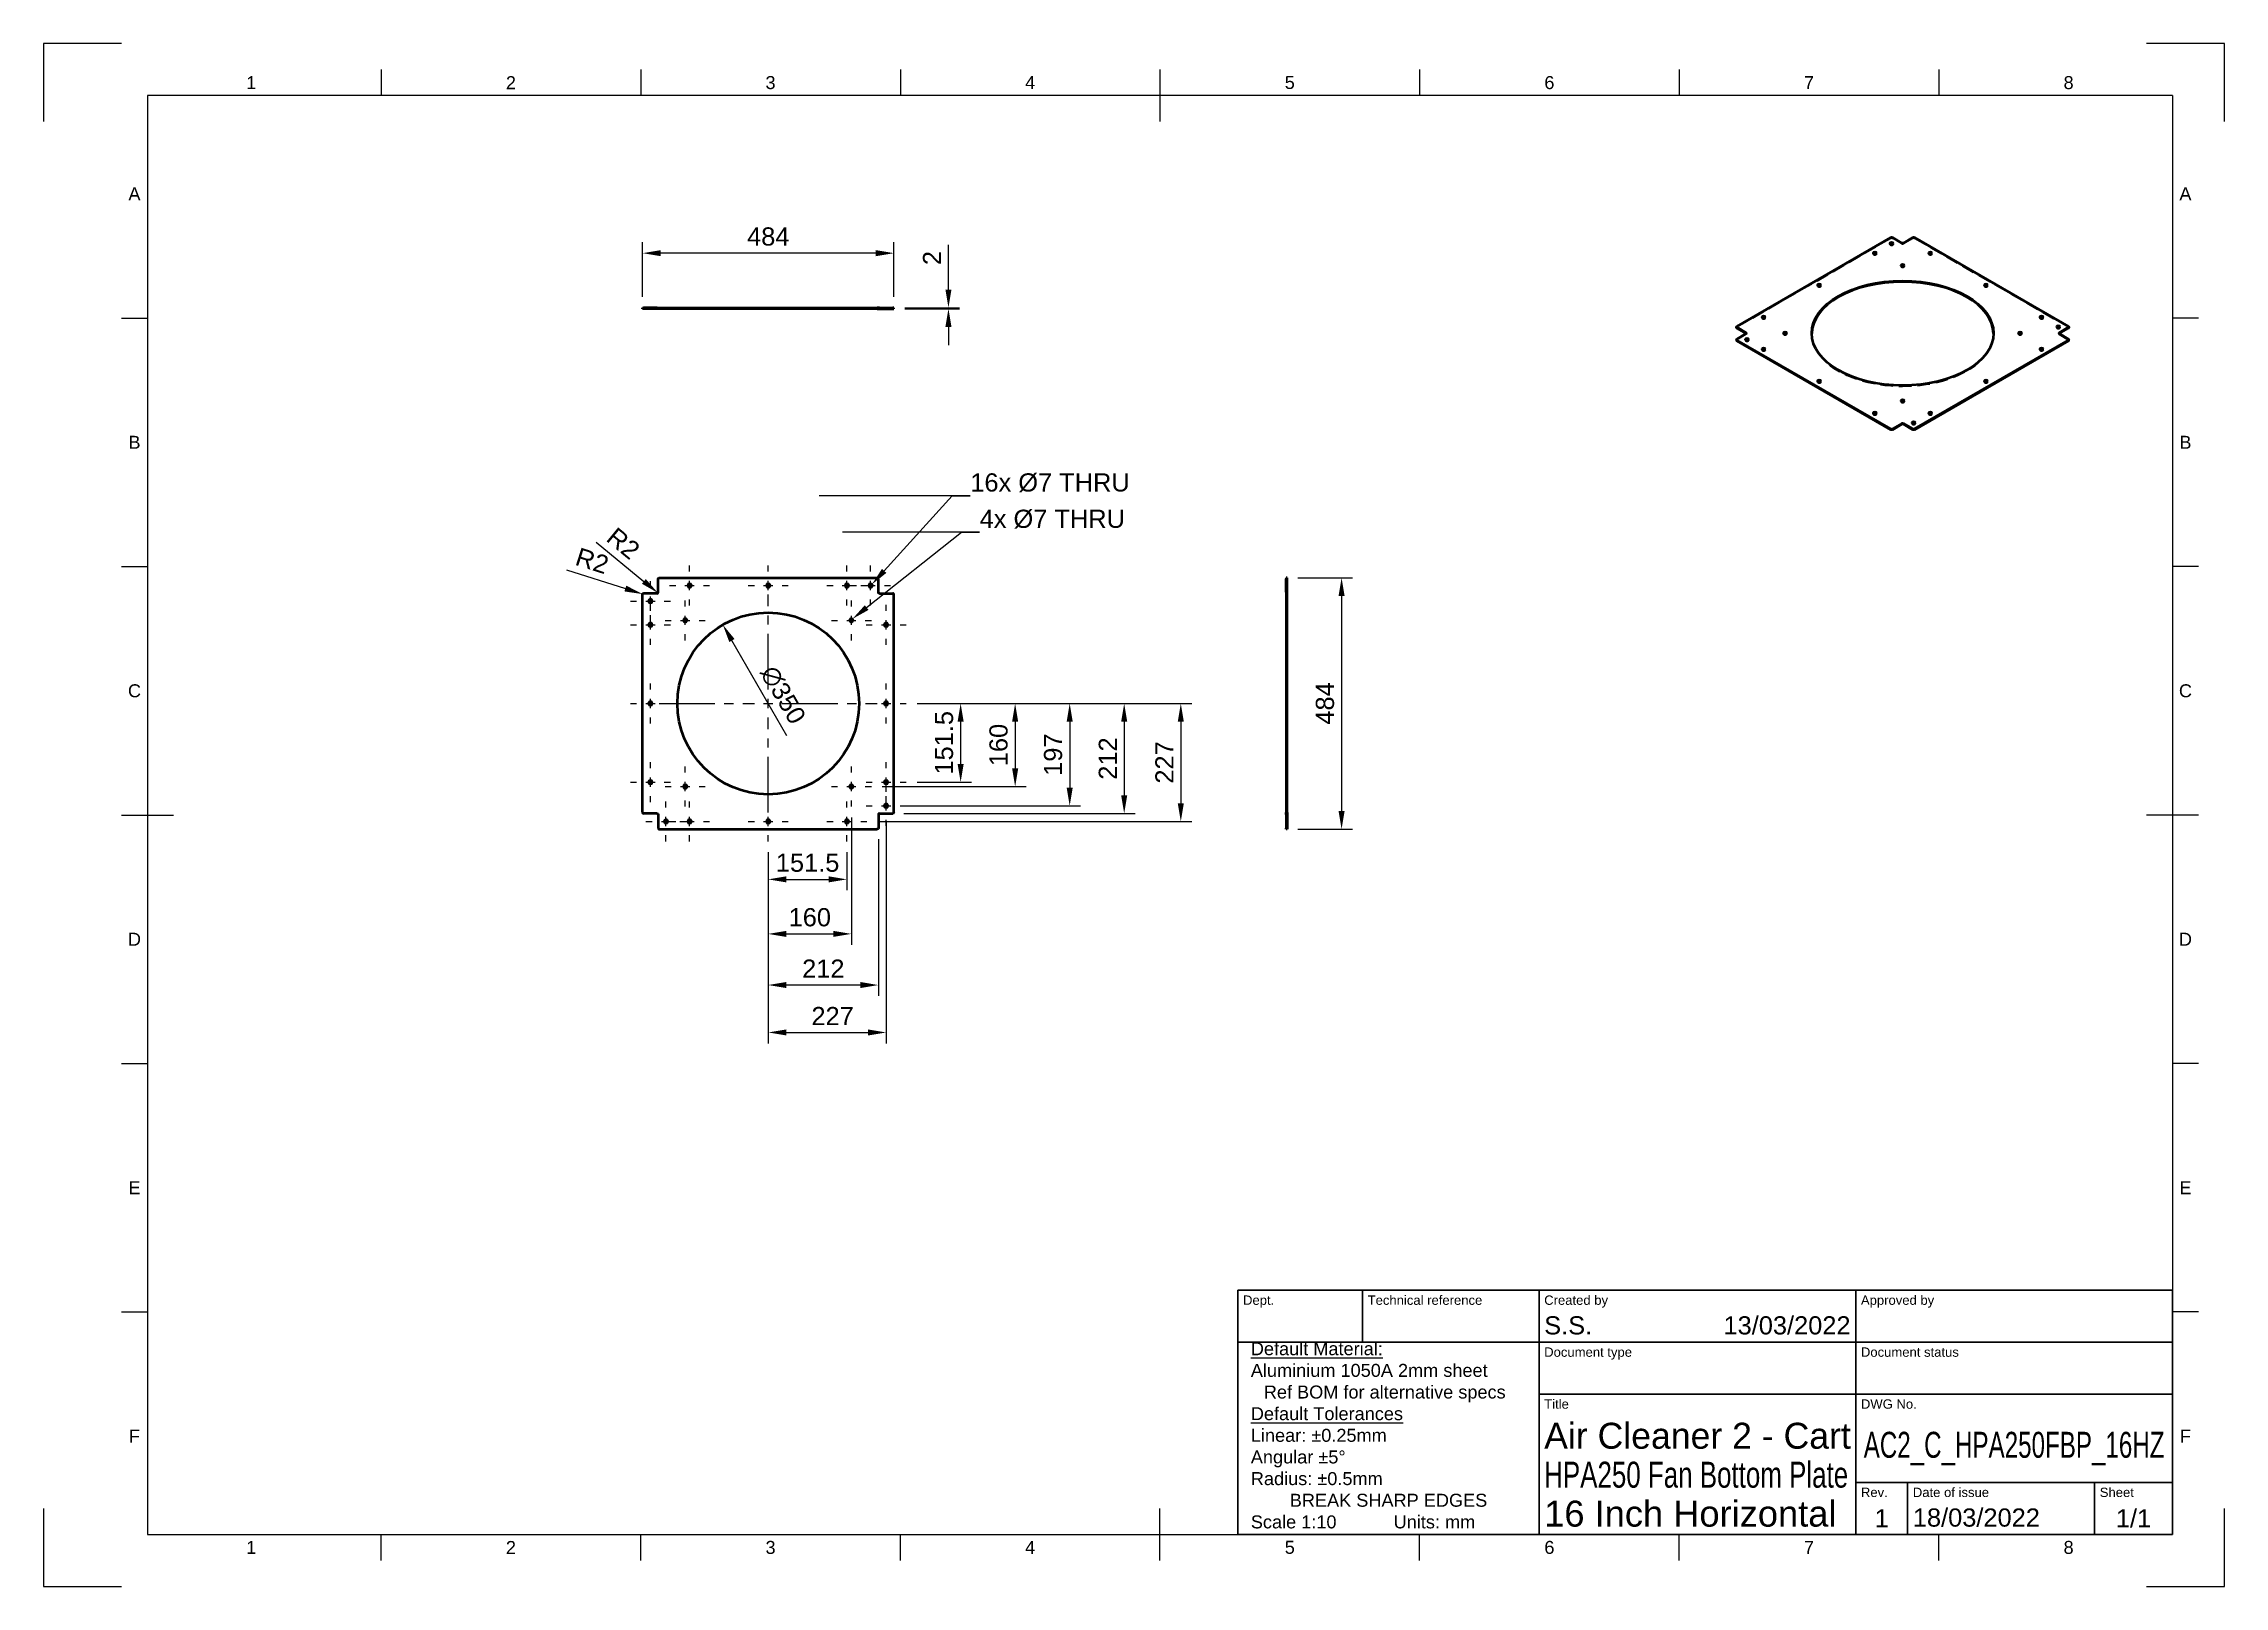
# Model space of a CAD drawing. Header units: millimetres. Extents: x 0 to 420, y 0 to 297.
import ezdxf
from ezdxf import colors
from ezdxf.entities.mleader import LeaderData, LeaderLine
from ezdxf.enums import TextEntityAlignment as Align
from ezdxf.math import Vec2, Vec3

# ---------------------------------------------------------------- set-up
doc = ezdxf.new("R2010")
doc.units = ezdxf.units.MM
doc.header["$LTSCALE"] = 0.75
doc.linetypes.add('CENTER2', pattern=[28.575, 19.05, -3.175, 3.175, -3.175])
doc.linetypes.add('HIDDEN2', pattern=[4.7625, 3.175, -1.5875])
for name, color, linetype, lineweight in [('Annotations', 7, 'Continuous', 25), ('Border', 7, 'Continuous', 25), ('Center Lines', 7, 'CENTER2', 25), ('Dimensions', 7, 'Continuous', 25), ('Hidden', 7, 'HIDDEN2', 25), ('Hidden Narrow', 7, 'HIDDEN2', 25), ('TitleBlock', 7, 'Continuous', 35), ('Visible', 7, 'Continuous', 50), ('Visible Narrow', 7, 'Continuous', 25)]:
    doc.layers.add(name, color=color, linetype=linetype, lineweight=lineweight)
doc.styles.add('FusionTitle', font='arial.ttf')
doc.styles.get("Standard").update_dxf_attribs({"font": 'arial.ttf'})
doc.dimstyles.new('ISO-25', dxfattribs={"dimtxt": 3.5, "dimasz": 3.5, "dimexe": 2.1, "dimexo": 2.1, "dimgap": 1.4, "dimtad": 1, "dimzin": 12, "dimdsep": 46, "dimtxsty": 'Standard', "dimcen": 0, "dimclrd": 256, "dimclre": 256, "dimclrt": 256, "dimazin": 3, "dimtp": 0.1, "dimtm": 0.1, "dimtfac": 0.714286, "dimtmove": 0, "dimatfit": 3, "dimfxl": 1, "dimtzin": 12, "dimarcsym": 0})

msp = doc.modelspace()

# ---------------------------------------------------------------- texts
at = {"layer": 'Annotations', "insert": (230, 47), "char_height": 2.5, "attachment_point": 1}
msp.add_mtext_dynamic_manual_height_columns('\\pi-2.5,l5;{\\LDefault Material: ^J}Aluminium 1050A 2mm sheet\\P\\pi2.5,l2.5;Ref BOM for alternative specs\\P\\pi-2.5,l5;{\\LDefault Tolerances^J}Linear: ±0.25mm ^JAngular ±5° ^JRadius: ±0.5mm\\P\\pi0,l0;^IBREAK SHARP EDGES\\P\\pl2.5;Scale 1:10^I^IUnits: mm', width=58, gutter_width=17.5, heights=[0], dxfattribs=at)

# ---------------------------------------------------------------- blocks, each defined once
blk = doc.blocks.new('ISO_A3_SHEET')
at = {"layer": 'Border'}
for p, q in [((65, 292), (65, 287)), ((115, 292), (115, 287)), ((165, 292), (165, 287)), ((215, 292), (215, 282)), ((265, 292), (265, 287)), ((315, 292), (315, 287)), ((365, 292), (365, 287)), ((410, 287), (20, 287)), ((20, 287), (20, 10)), ((410, 287), (410, 10)), ((15, 244.16666), (20, 244.16666)), ((415, 244.16666), (410, 244.16666)), ((15, 196.33333), (20, 196.33333)), ((415, 196.33333), (410, 196.33333)), ((15, 148.5), (25, 148.5)), ((415, 148.5), (405, 148.5)), ((15, 100.66667), (20, 100.66667)), ((415, 100.66667), (410, 100.66667)), ((15, 52.83334), (20, 52.83334)), ((415, 52.83334), (410, 52.83334)), ((215, 5), (215, 15)), ((20, 10), (410, 10)), ((65, 5), (65, 10)), ((115, 5), (115, 10)), ((165, 5), (165, 10)), ((265, 5), (265, 10)), ((315, 5), (315, 10)), ((365, 5), (365, 10))]:
    blk.add_line(p, q, dxfattribs=at)
at = {"layer": 'Defpoints'}
for p, q in [((15, 297), (0, 297)), ((0, 297), (0, 282)), ((420, 297), (405, 297)), ((420, 282), (420, 297)), ((0, 15), (0, 0)), ((420, 0), (420, 15)), ((0, 0), (15, 0)), ((405, 0), (420, 0))]:
    blk.add_line(p, q, dxfattribs=at)
at = {"layer": 'Border', "style": 'FusionTitle'}
for s, p in [('1', (40, 289.5)), ('2', (90, 289.5)), ('3', (140, 289.5)), ('4', (190, 289.5)), ('5', (240, 289.5)), ('6', (290, 289.5)), ('7', (340, 289.5)), ('8', (390, 289.5)), ('A', (17.5, 268.08333)), ('A', (412.5, 268.08333)), ('B', (17.5, 220.25)), ('B', (412.5, 220.25)), ('C', (17.5, 172.41667)), ('C', (412.5, 172.41667)), ('D', (17.5, 124.58334)), ('D', (412.5, 124.58334)), ('E', (17.5, 76.75001)), ('E', (412.5, 76.75001)), ('F', (17.5, 28.91668)), ('F', (412.5, 28.91668)), ('1', (40, 7.5)), ('2', (90, 7.5)), ('3', (140, 7.5)), ('4', (190, 7.5)), ('5', (240, 7.5)), ('6', (290, 7.5)), ('7', (340, 7.5)), ('8', (390, 7.5))]:
    blk.add_text(s, height=2.5, dxfattribs=at).set_placement(p, align=Align.MIDDLE)
blk = doc.blocks.new('ISO_TITLEBLOCK')
at = {"layer": 'TitleBlock'}
for p, q in [((0, 47), (-180, 47)), ((-180, 47), (-180, 0)), ((-156, 37), (-156, 47)), ((-122, 0), (-122, 47)), ((-61, 0), (-61, 47)), ((0, 0), (0, 47)), ((-180, 37), (0, 37)), ((-122, 27), (0, 27)), ((-61, 10), (0, 10)), ((-51, 0), (-51, 10)), ((-15, 0), (-15, 10)), ((-180, 0), (0, 0))]:
    blk.add_line(p, q, dxfattribs=at)
at = {"layer": 'TitleBlock', "style": 'FusionTitle'}
for s, p in [('Dept.', (-179, 46)), ('Technical reference', (-155, 46)), ('Created by', (-121, 46)), ('Approved by', (-60, 46)), ('Document type', (-121, 36)), ('Document status', (-60, 36)), ('Title', (-121, 26)), ('DWG No.', (-60, 26)), ('Rev.', (-60, 9)), ('Date of issue', (-50, 9)), ('Sheet', (-14, 9))]:
    blk.add_text(s, height=1.8, dxfattribs=at).set_placement(p, align=Align.TOP_LEFT)
for tag, height, p in [('DEPT', 3.5, (-179, 42)), ('TECHNICAL_REFERENCE', 3.5, (-155, 42)), ('CREATED_BY', 3.5, (-121, 42)), ('APPROVED_BY', 3.5, (-60, 42)), ('DOCUMENT_TYPE', 3.5, (-121, 32)), ('DOCUMENT_STATUS', 3.5, (-60, 32)), ('TITLE_1', 5, (-121, 21.5)), ('TITLE_2', 5, (-121, 14)), ('TITLE_3', 5, (-121, 6.5)), ('DATE_OF_ISSUE', 3.5, (-50, 5))]:
    blk.add_attdef(tag, text='', height=height, dxfattribs=at).set_placement(p, align=Align.TOP_LEFT)
for tag, p in [('CREATED_DATE', (-62, 42)), ('APPROVED_DATE', (-0.99, 42))]:
    blk.add_attdef(tag, text='', height=3.5, dxfattribs=at).set_placement(p, align=Align.TOP_RIGHT)
for tag, height, p in [('DRAWING_NUMBER', 5, (-30.5, 19.75)), ('REV', 3.5, (-56, 4.85)), ('SHEET', 3.5, (-7.5, 4.85))]:
    blk.add_attdef(tag, text='', height=height, dxfattribs=at).set_placement(p, align=Align.TOP_CENTER)
blk = doc.blocks.new('*U7')
at = {"layer": 'Center Lines', "color": 0, "ltscale": 0.75, "transparency": 16777216}
for p, q in [((-3.85, 0), (-2.678906, 0)), ((0, 2.678906), (0, 3.85)), ((2.678906, 0), (3.85, 0)), ((0, -3.85), (0, -2.678906))]:
    blk.add_line(p, q, dxfattribs=at)
at = {"layer": 'Center Lines', "color": 0, "linetype": 'Continuous', "ltscale": 0.75, "transparency": 16777216}
for p, q in [((-0.892969, 0), (0.892969, 0)), ((0, -0.892969), (0, 0.892969))]:
    blk.add_line(p, q, dxfattribs=at)
blk = doc.blocks.new('*U8')
at = {"layer": 'Center Lines', "color": 0, "ltscale": 0.75, "transparency": 16777216}
for p, q in [((-3.85, 0), (-2.678906, 0)), ((0, 2.678906), (0, 3.85)), ((2.678906, 0), (3.85, 0)), ((0, -3.85), (0, -2.678906))]:
    blk.add_line(p, q, dxfattribs=at)
at = {"layer": 'Center Lines', "color": 0, "linetype": 'Continuous', "ltscale": 0.75, "transparency": 16777216}
for p, q in [((-0.892969, 0), (0.892969, 0)), ((0, -0.892969), (0, 0.892969))]:
    blk.add_line(p, q, dxfattribs=at)
blk = doc.blocks.new('*U9')
at = {"layer": 'Center Lines', "color": 0, "ltscale": 0.75, "transparency": 16777216}
for p, q in [((-3.85, 0), (-2.678906, 0)), ((0, 2.678906), (0, 3.85)), ((2.678906, 0), (3.85, 0)), ((0, -3.85), (0, -2.678906))]:
    blk.add_line(p, q, dxfattribs=at)
at = {"layer": 'Center Lines', "color": 0, "linetype": 'Continuous', "ltscale": 0.75, "transparency": 16777216}
for p, q in [((-0.892969, 0), (0.892969, 0)), ((0, -0.892969), (0, 0.892969))]:
    blk.add_line(p, q, dxfattribs=at)
blk = doc.blocks.new('*U10')
at = {"layer": 'Center Lines', "color": 0, "ltscale": 0.75, "transparency": 16777216}
for p, q in [((-3.85, 0), (-2.678906, 0)), ((0, 2.678906), (0, 3.85)), ((2.678906, 0), (3.85, 0)), ((0, -3.85), (0, -2.678906))]:
    blk.add_line(p, q, dxfattribs=at)
at = {"layer": 'Center Lines', "color": 0, "linetype": 'Continuous', "ltscale": 0.75, "transparency": 16777216}
for p, q in [((-0.892969, 0), (0.892969, 0)), ((0, -0.892969), (0, 0.892969))]:
    blk.add_line(p, q, dxfattribs=at)
blk = doc.blocks.new('*U11')
at = {"layer": 'Center Lines', "color": 0, "ltscale": 0.75, "transparency": 16777216}
for p, q in [((-3.85, 0), (-2.678906, 0)), ((0, 2.678906), (0, 3.85)), ((2.678906, 0), (3.85, 0)), ((0, -3.85), (0, -2.678906))]:
    blk.add_line(p, q, dxfattribs=at)
at = {"layer": 'Center Lines', "color": 0, "linetype": 'Continuous', "ltscale": 0.75, "transparency": 16777216}
for p, q in [((-0.892969, 0), (0.892969, 0)), ((0, -0.892969), (0, 0.892969))]:
    blk.add_line(p, q, dxfattribs=at)
blk = doc.blocks.new('*U12')
at = {"layer": 'Center Lines', "color": 0, "ltscale": 0.75, "transparency": 16777216}
for p, q in [((-3.85, 0), (-2.678906, 0)), ((0, 2.678906), (0, 3.85)), ((2.678906, 0), (3.85, 0)), ((0, -3.85), (0, -2.678906))]:
    blk.add_line(p, q, dxfattribs=at)
at = {"layer": 'Center Lines', "color": 0, "linetype": 'Continuous', "ltscale": 0.75, "transparency": 16777216}
for p, q in [((-0.892969, 0), (0.892969, 0)), ((0, -0.892969), (0, 0.892969))]:
    blk.add_line(p, q, dxfattribs=at)
blk = doc.blocks.new('*U13')
at = {"layer": 'Center Lines', "color": 0, "ltscale": 0.75, "transparency": 16777216}
for p, q in [((-3.85, 0), (-2.678906, 0)), ((0, 2.678906), (0, 3.85)), ((2.678906, 0), (3.85, 0)), ((0, -3.85), (0, -2.678906))]:
    blk.add_line(p, q, dxfattribs=at)
at = {"layer": 'Center Lines', "color": 0, "linetype": 'Continuous', "ltscale": 0.75, "transparency": 16777216}
for p, q in [((-0.892969, 0), (0.892969, 0)), ((0, -0.892969), (0, 0.892969))]:
    blk.add_line(p, q, dxfattribs=at)
blk = doc.blocks.new('*U14')
at = {"layer": 'Center Lines', "color": 0, "ltscale": 0.75, "transparency": 16777216}
for p, q in [((-3.85, 0), (-2.678906, 0)), ((0, 2.678906), (0, 3.85)), ((2.678906, 0), (3.85, 0)), ((0, -3.85), (0, -2.678906))]:
    blk.add_line(p, q, dxfattribs=at)
at = {"layer": 'Center Lines', "color": 0, "linetype": 'Continuous', "ltscale": 0.75, "transparency": 16777216}
for p, q in [((-0.892969, 0), (0.892969, 0)), ((0, -0.892969), (0, 0.892969))]:
    blk.add_line(p, q, dxfattribs=at)
blk = doc.blocks.new('*U15')
at = {"layer": 'Center Lines', "color": 0, "ltscale": 0.75, "transparency": 16777216}
for p, q in [((-3.85, 0), (-2.678906, 0)), ((0, 2.678906), (0, 3.85)), ((2.678906, 0), (3.85, 0)), ((0, -3.85), (0, -2.678906))]:
    blk.add_line(p, q, dxfattribs=at)
at = {"layer": 'Center Lines', "color": 0, "linetype": 'Continuous', "ltscale": 0.75, "transparency": 16777216}
for p, q in [((-0.892969, 0), (0.892969, 0)), ((0, -0.892969), (0, 0.892969))]:
    blk.add_line(p, q, dxfattribs=at)
blk = doc.blocks.new('*U16')
at = {"layer": 'Center Lines', "color": 0, "ltscale": 0.75, "transparency": 16777216}
for p, q in [((-3.85, 0), (-2.678906, 0)), ((0, 2.678906), (0, 3.85)), ((2.678906, 0), (3.85, 0)), ((0, -3.85), (0, -2.678906))]:
    blk.add_line(p, q, dxfattribs=at)
at = {"layer": 'Center Lines', "color": 0, "linetype": 'Continuous', "ltscale": 0.75, "transparency": 16777216}
for p, q in [((-0.892969, 0), (0.892969, 0)), ((0, -0.892969), (0, 0.892969))]:
    blk.add_line(p, q, dxfattribs=at)
blk = doc.blocks.new('*U17')
at = {"layer": 'Center Lines', "color": 0, "ltscale": 0.75, "transparency": 16777216}
for p, q in [((-3.85, 0), (-2.678906, 0)), ((0, 2.678906), (0, 3.85)), ((2.678906, 0), (3.85, 0)), ((0, -3.85), (0, -2.678906))]:
    blk.add_line(p, q, dxfattribs=at)
at = {"layer": 'Center Lines', "color": 0, "linetype": 'Continuous', "ltscale": 0.75, "transparency": 16777216}
for p, q in [((-0.892969, 0), (0.892969, 0)), ((0, -0.892969), (0, 0.892969))]:
    blk.add_line(p, q, dxfattribs=at)
blk = doc.blocks.new('*U18')
at = {"layer": 'Center Lines', "color": 0, "ltscale": 0.75, "transparency": 16777216}
for p, q in [((-3.85, 0), (-2.678906, 0)), ((0, 2.678906), (0, 3.85)), ((2.678906, 0), (3.85, 0)), ((0, -3.85), (0, -2.678906))]:
    blk.add_line(p, q, dxfattribs=at)
at = {"layer": 'Center Lines', "color": 0, "linetype": 'Continuous', "ltscale": 0.75, "transparency": 16777216}
for p, q in [((-0.892969, 0), (0.892969, 0)), ((0, -0.892969), (0, 0.892969))]:
    blk.add_line(p, q, dxfattribs=at)
blk = doc.blocks.new('*U19')
at = {"layer": 'Center Lines', "color": 0, "ltscale": 0.75, "transparency": 16777216}
for p, q in [((-3.85, 0), (-2.678906, 0)), ((0, 2.678906), (0, 3.85)), ((2.678906, 0), (3.85, 0)), ((0, -3.85), (0, -2.678906))]:
    blk.add_line(p, q, dxfattribs=at)
at = {"layer": 'Center Lines', "color": 0, "linetype": 'Continuous', "ltscale": 0.75, "transparency": 16777216}
for p, q in [((-0.892969, 0), (0.892969, 0)), ((0, -0.892969), (0, 0.892969))]:
    blk.add_line(p, q, dxfattribs=at)
blk = doc.blocks.new('*U20')
at = {"layer": 'Center Lines', "color": 0, "ltscale": 0.75, "transparency": 16777216}
for p, q in [((-3.85, 0), (-2.678906, 0)), ((0, 2.678906), (0, 3.85)), ((2.678906, 0), (3.85, 0)), ((0, -3.85), (0, -2.678906))]:
    blk.add_line(p, q, dxfattribs=at)
at = {"layer": 'Center Lines', "color": 0, "linetype": 'Continuous', "ltscale": 0.75, "transparency": 16777216}
for p, q in [((-0.892969, 0), (0.892969, 0)), ((0, -0.892969), (0, 0.892969))]:
    blk.add_line(p, q, dxfattribs=at)
blk = doc.blocks.new('*U21')
at = {"layer": 'Center Lines', "color": 0, "ltscale": 0.75, "transparency": 16777216}
for p, q in [((-3.85, 0), (-2.678906, 0)), ((0, 2.678906), (0, 3.85)), ((2.678906, 0), (3.85, 0)), ((0, -3.85), (0, -2.678906))]:
    blk.add_line(p, q, dxfattribs=at)
at = {"layer": 'Center Lines', "color": 0, "linetype": 'Continuous', "ltscale": 0.75, "transparency": 16777216}
for p, q in [((-0.892969, 0), (0.892969, 0)), ((0, -0.892969), (0, 0.892969))]:
    blk.add_line(p, q, dxfattribs=at)
blk = doc.blocks.new('*U22')
at = {"layer": 'Center Lines', "color": 0, "ltscale": 0.75, "transparency": 16777216}
for p, q in [((-3.85, 0), (-2.678906, 0)), ((0, 2.678906), (0, 3.85)), ((2.678906, 0), (3.85, 0)), ((0, -3.85), (0, -2.678906))]:
    blk.add_line(p, q, dxfattribs=at)
at = {"layer": 'Center Lines', "color": 0, "linetype": 'Continuous', "ltscale": 0.75, "transparency": 16777216}
for p, q in [((-0.892969, 0), (0.892969, 0)), ((0, -0.892969), (0, 0.892969))]:
    blk.add_line(p, q, dxfattribs=at)
blk = doc.blocks.new('*U23')
at = {"layer": 'Center Lines', "color": 0, "ltscale": 0.75, "transparency": 16777216}
for p, q in [((-3.85, 0), (-2.678906, 0)), ((0, 2.678906), (0, 3.85)), ((2.678906, 0), (3.85, 0)), ((0, -3.85), (0, -2.678906))]:
    blk.add_line(p, q, dxfattribs=at)
at = {"layer": 'Center Lines', "color": 0, "linetype": 'Continuous', "ltscale": 0.75, "transparency": 16777216}
for p, q in [((-0.892969, 0), (0.892969, 0)), ((0, -0.892969), (0, 0.892969))]:
    blk.add_line(p, q, dxfattribs=at)
blk = doc.blocks.new('*U24')
at = {"layer": 'Center Lines', "color": 0, "ltscale": 0.75, "transparency": 16777216}
for p, q in [((-3.85, 0), (-2.678906, 0)), ((0, 2.678906), (0, 3.85)), ((2.678906, 0), (3.85, 0)), ((0, -3.85), (0, -2.678906))]:
    blk.add_line(p, q, dxfattribs=at)
at = {"layer": 'Center Lines', "color": 0, "linetype": 'Continuous', "ltscale": 0.75, "transparency": 16777216}
for p, q in [((-0.892969, 0), (0.892969, 0)), ((0, -0.892969), (0, 0.892969))]:
    blk.add_line(p, q, dxfattribs=at)
blk = doc.blocks.new('*U25')
at = {"layer": 'Center Lines', "color": 0, "ltscale": 0.75, "transparency": 16777216}
for p, q in [((-3.85, 0), (-2.678906, 0)), ((0, 2.678906), (0, 3.85)), ((2.678906, 0), (3.85, 0)), ((0, -3.85), (0, -2.678906))]:
    blk.add_line(p, q, dxfattribs=at)
at = {"layer": 'Center Lines', "color": 0, "linetype": 'Continuous', "ltscale": 0.75, "transparency": 16777216}
for p, q in [((-0.892969, 0), (0.892969, 0)), ((0, -0.892969), (0, 0.892969))]:
    blk.add_line(p, q, dxfattribs=at)
blk = doc.blocks.new('*U26')
at = {"layer": 'Center Lines', "color": 0, "ltscale": 0.75, "transparency": 16777216}
for p, q in [((0, 2.678906), (0, 21)), ((-21, 0), (-2.678906, 0)), ((2.678906, 0), (21, 0)), ((0, -21), (0, -2.678906))]:
    blk.add_line(p, q, dxfattribs=at)
at = {"layer": 'Center Lines', "color": 0, "linetype": 'Continuous', "ltscale": 0.75, "transparency": 16777216}
for p, q in [((-0.892969, 0), (0.892969, 0)), ((0, -0.892969), (0, 0.892969))]:
    blk.add_line(p, q, dxfattribs=at)
blk = doc.blocks.new('*D43')
at = {"layer": 'Defpoints', "color": 0, "transparency": 16777216}
for p in [(139.562536, 143.421396), (154.712536, 143.421396), (154.712536, 136.108401)]:
    blk.add_point(p, dxfattribs=at)
at = {"layer": 'Dimensions', "lineweight": -2, "transparency": 16777216}
for p, q in [((139.562536, 141.321396), (139.562536, 134.008401)), ((154.712536, 141.321396), (154.712536, 134.008401)), ((143.062536, 136.108401), (151.212536, 136.108401))]:
    blk.add_line(p, q, dxfattribs=at)
at = {"layer": 'Dimensions', "transparency": 16777216}
for points in [[(143.062536, 136.691735), (143.062536, 135.525068), (139.562536, 136.108401)], [(151.212536, 136.691735), (151.212536, 135.525068), (154.712536, 136.108401)]]:
    blk.add_solid(points, dxfattribs=at)
at = {"layer": 'Dimensions', "transparency": 16777216, "insert": (147.137536, 139.295407), "char_height": 3.5, "attachment_point": 5}
blk.add_mtext('151.5', dxfattribs=at)
blk = doc.blocks.new('*D44')
at = {"layer": 'Defpoints', "color": 0, "transparency": 16777216}
for p in [(155.562536, 150.121402), (139.562536, 143.421396), (155.562536, 125.608401)]:
    blk.add_point(p, dxfattribs=at)
at = {"layer": 'Dimensions', "lineweight": -2, "transparency": 16777216}
for p, q in [((155.562536, 148.021402), (155.562536, 123.508401)), ((139.562536, 141.321396), (139.562536, 123.508401)), ((143.062536, 125.608401), (152.062536, 125.608401))]:
    blk.add_line(p, q, dxfattribs=at)
at = {"layer": 'Dimensions', "transparency": 16777216}
for points in [[(143.062536, 126.191735), (143.062536, 125.025068), (139.562536, 125.608401)], [(152.062536, 126.191735), (152.062536, 125.025068), (155.562536, 125.608401)]]:
    blk.add_solid(points, dxfattribs=at)
at = {"layer": 'Dimensions', "transparency": 16777216, "insert": (147.562536, 128.795407), "char_height": 3.5, "attachment_point": 5}
blk.add_mtext('160', dxfattribs=at)
blk = doc.blocks.new('*D45')
at = {"layer": 'Defpoints', "color": 0, "transparency": 16777216}
for p in [(162.262483, 149.378433), (139.562536, 143.421396), (162.262483, 106.635745)]:
    blk.add_point(p, dxfattribs=at)
at = {"layer": 'Dimensions', "lineweight": -2, "transparency": 16777216}
for p, q in [((162.262483, 147.278433), (162.262483, 104.535745)), ((139.562536, 141.321396), (139.562536, 104.535745)), ((143.062536, 106.635745), (158.762483, 106.635745))]:
    blk.add_line(p, q, dxfattribs=at)
at = {"layer": 'Dimensions', "transparency": 16777216}
for points in [[(143.062536, 107.219078), (143.062536, 106.052411), (139.562536, 106.635745)], [(158.762483, 107.219078), (158.762483, 106.052411), (162.262483, 106.635745)]]:
    blk.add_solid(points, dxfattribs=at)
at = {"layer": 'Dimensions', "transparency": 16777216, "insert": (151.956328, 109.792907), "char_height": 3.5, "attachment_point": 5}
blk.add_mtext('227', dxfattribs=at)
blk = doc.blocks.new('*D46')
at = {"layer": 'Defpoints', "color": 0, "transparency": 16777216}
for p in [(166.112565, 169.971396), (166.112565, 154.821396), (176.612565, 154.821396)]:
    blk.add_point(p, dxfattribs=at)
at = {"layer": 'Dimensions', "lineweight": -2, "transparency": 16777216}
for p, q in [((168.212565, 169.971396), (178.712565, 169.971396)), ((176.612565, 166.471396), (176.612565, 158.321396)), ((168.212565, 154.821396), (178.712565, 154.821396))]:
    blk.add_line(p, q, dxfattribs=at)
at = {"layer": 'Dimensions', "transparency": 16777216}
for points in [[(176.029232, 166.471396), (177.195898, 166.471396), (176.612565, 169.971396)], [(176.029232, 158.321396), (177.195898, 158.321396), (176.612565, 154.821396)]]:
    blk.add_solid(points, dxfattribs=at)
at = {"layer": 'Dimensions', "transparency": 16777216, "insert": (173.425559, 162.396396), "char_height": 3.5, "attachment_point": 5, "rotation": 90}
blk.add_mtext('151.5', dxfattribs=at)
blk = doc.blocks.new('*D47')
at = {"layer": 'Defpoints', "color": 0, "transparency": 16777216}
for p in [(166.112565, 169.971396), (159.412536, 153.971402), (187.112565, 153.971402)]:
    blk.add_point(p, dxfattribs=at)
at = {"layer": 'Dimensions', "lineweight": -2, "transparency": 16777216}
for p, q in [((168.212565, 169.971396), (189.212565, 169.971396)), ((187.112565, 166.471396), (187.112565, 157.471402)), ((161.512536, 153.971402), (189.212565, 153.971402))]:
    blk.add_line(p, q, dxfattribs=at)
at = {"layer": 'Dimensions', "transparency": 16777216}
for points in [[(186.529232, 166.471396), (187.695898, 166.471396), (187.112565, 169.971396)], [(186.529232, 157.471402), (187.695898, 157.471402), (187.112565, 153.971402)]]:
    blk.add_solid(points, dxfattribs=at)
at = {"layer": 'Dimensions', "transparency": 16777216, "insert": (183.925559, 161.971399), "char_height": 3.5, "attachment_point": 5, "rotation": 90}
blk.add_mtext('160', dxfattribs=at)
blk = doc.blocks.new('*D48')
at = {"layer": 'Defpoints', "color": 0, "transparency": 16777216}
for p in [(166.112565, 169.971396), (163.155452, 150.271402), (197.612565, 150.271402)]:
    blk.add_point(p, dxfattribs=at)
at = {"layer": 'Dimensions', "lineweight": -2, "transparency": 16777216}
for p, q in [((168.212565, 169.971396), (199.712565, 169.971396)), ((197.612565, 166.471396), (197.612565, 153.771402)), ((165.255452, 150.271402), (199.712565, 150.271402))]:
    blk.add_line(p, q, dxfattribs=at)
at = {"layer": 'Dimensions', "transparency": 16777216}
for points in [[(197.029232, 166.471396), (198.195898, 166.471396), (197.612565, 169.971396)], [(197.029232, 153.771402), (198.195898, 153.771402), (197.612565, 150.271402)]]:
    blk.add_solid(points, dxfattribs=at)
at = {"layer": 'Dimensions', "transparency": 16777216, "insert": (194.425559, 160.121399), "char_height": 3.5, "attachment_point": 5, "rotation": 90}
blk.add_mtext('197', dxfattribs=at)
blk = doc.blocks.new('*D49')
at = {"layer": 'Defpoints', "color": 0, "transparency": 16777216}
for p in [(166.112565, 169.971396), (158.562536, 147.271396), (219.013783, 147.271396)]:
    blk.add_point(p, dxfattribs=at)
at = {"layer": 'Dimensions', "lineweight": -2, "transparency": 16777216}
for p, q in [((168.212565, 169.971396), (221.113783, 169.971396)), ((219.013783, 166.471396), (219.013783, 150.771396)), ((160.662536, 147.271396), (221.113783, 147.271396))]:
    blk.add_line(p, q, dxfattribs=at)
at = {"layer": 'Dimensions', "transparency": 16777216}
for points in [[(218.43045, 166.471396), (219.597116, 166.471396), (219.013783, 169.971396)], [(218.43045, 150.771396), (219.597116, 150.771396), (219.013783, 147.271396)]]:
    blk.add_solid(points, dxfattribs=at)
at = {"layer": 'Dimensions', "transparency": 16777216, "insert": (215.856621, 158.621396), "char_height": 3.5, "attachment_point": 5, "rotation": 90}
blk.add_mtext('227', dxfattribs=at)
blk = doc.blocks.new('*D50')
at = {"layer": 'Defpoints', "color": 0, "transparency": 16777216}
for p in [(130.812536, 185.126846), (148.312536, 154.815957)]:
    blk.add_point(p, dxfattribs=at)
at = {"layer": 'Dimensions', "lineweight": -2, "transparency": 16777216}
blk.add_line((143.144783, 163.766767), (132.562536, 182.095758), dxfattribs=at)
at = {"layer": 'Dimensions', "transparency": 16777216}
blk.add_solid([(133.067717, 182.387424), (132.057354, 181.804091), (130.812536, 185.126846)], dxfattribs=at)
at = {"layer": 'Dimensions', "transparency": 16777216, "insert": (142.407334, 171.613847), "char_height": 3.5, "attachment_point": 5, "rotation": 300.00001157}
blk.add_mtext('∅350', dxfattribs=at)
blk = doc.blocks.new('*U35')
at = {"layer": 'Center Lines', "color": 0, "ltscale": 0.75, "transparency": 16777216}
for p, q in [((-3.85, 0), (-2.678906, 0)), ((0, 2.678906), (0, 3.85)), ((2.678906, 0), (3.85, 0)), ((0, -3.85), (0, -2.678906))]:
    blk.add_line(p, q, dxfattribs=at)
at = {"layer": 'Center Lines', "color": 0, "linetype": 'Continuous', "ltscale": 0.75, "transparency": 16777216}
for p, q in [((-0.892969, 0), (0.892969, 0)), ((0, -0.892969), (0, 0.892969))]:
    blk.add_line(p, q, dxfattribs=at)
blk = doc.blocks.new('*D51')
at = {"layer": 'Defpoints', "color": 0, "transparency": 16777216}
for p in [(239.480334, 194.171402), (239.480334, 145.771402), (249.980334, 145.771402)]:
    blk.add_point(p, dxfattribs=at)
at = {"layer": 'Dimensions', "lineweight": -2, "transparency": 16777216}
for p, q in [((241.580334, 194.171402), (252.080334, 194.171402)), ((249.980334, 190.671402), (249.980334, 149.271402)), ((241.580334, 145.771402), (252.080334, 145.771402))]:
    blk.add_line(p, q, dxfattribs=at)
at = {"layer": 'Dimensions', "transparency": 16777216}
for points in [[(249.397001, 190.671402), (250.563667, 190.671402), (249.980334, 194.171402)], [(249.397001, 149.271402), (250.563667, 149.271402), (249.980334, 145.771402)]]:
    blk.add_solid(points, dxfattribs=at)
at = {"layer": 'Dimensions', "transparency": 16777216, "insert": (246.793328, 169.971402), "char_height": 3.5, "attachment_point": 5, "rotation": 90}
blk.add_mtext('484', dxfattribs=at)
blk = doc.blocks.new('*D52')
at = {"layer": 'Defpoints', "color": 0, "transparency": 16777216}
for p in [(163.762536, 246.163029), (163.762536, 245.963029), (174.262536, 246.163029)]:
    blk.add_point(p, dxfattribs=at)
at = {"layer": 'Dimensions', "lineweight": -2, "transparency": 16777216}
for p, q in [((174.262536, 249.663029), (174.262536, 258.281242)), ((165.862536, 246.163029), (176.362536, 246.163029)), ((165.862536, 245.963029), (176.362536, 245.963029)), ((174.262536, 245.963029), (174.262536, 246.163029)), ((174.262536, 242.463029), (174.262536, 238.963029))]:
    blk.add_line(p, q, dxfattribs=at)
at = {"layer": 'Dimensions', "transparency": 16777216}
for points in [[(173.679202, 249.663029), (174.845869, 249.663029), (174.262536, 246.163029)], [(173.679202, 242.463029), (174.845869, 242.463029), (174.262536, 245.963029)]]:
    blk.add_solid(points, dxfattribs=at)
at = {"layer": 'Dimensions', "transparency": 16777216, "insert": (171.105373, 255.722135), "char_height": 3.5, "attachment_point": 5, "rotation": 90}
blk.add_mtext('2', dxfattribs=at)
blk = doc.blocks.new('*D53')
at = {"layer": 'Defpoints', "color": 0, "transparency": 16777216}
for p in [(115.362536, 256.663029), (115.362536, 246.163029), (163.762536, 246.163029)]:
    blk.add_point(p, dxfattribs=at)
at = {"layer": 'Dimensions', "lineweight": -2, "transparency": 16777216}
for p, q in [((115.362536, 248.263029), (115.362536, 258.763029)), ((160.262536, 256.663029), (118.862536, 256.663029)), ((163.762536, 248.263029), (163.762536, 258.763029))]:
    blk.add_line(p, q, dxfattribs=at)
at = {"layer": 'Dimensions', "transparency": 16777216}
for points in [[(118.862536, 257.246362), (118.862536, 256.079695), (115.362536, 256.663029)], [(160.262536, 257.246362), (160.262536, 256.079695), (163.762536, 256.663029)]]:
    blk.add_solid(points, dxfattribs=at)
at = {"layer": 'Dimensions', "transparency": 16777216, "insert": (139.562536, 259.850034), "char_height": 3.5, "attachment_point": 5}
blk.add_mtext('484', dxfattribs=at)
blk = doc.blocks.new('*D54')
at = {"layer": 'Defpoints', "color": 0, "transparency": 16777216}
for p in [(118.007852, 191.498181), (118.162536, 191.371402)]:
    blk.add_point(p, dxfattribs=at)
at = {"layer": 'Dimensions', "lineweight": -2, "transparency": 16777216}
blk.add_line((106.400297, 201.011764), (115.610255, 193.463258), dxfattribs=at)
at = {"layer": 'Dimensions', "transparency": 16777216}
blk.add_solid([(115.980027, 193.914419), (115.240482, 193.012097), (118.317219, 191.244623)], dxfattribs=at)
at = {"layer": 'Dimensions', "transparency": 16777216, "insert": (111.653106, 200.788636), "char_height": 3.5, "attachment_point": 5, "rotation": 320.66183837}
blk.add_mtext('R2', dxfattribs=at)
blk = doc.blocks.new('*D55')
at = {"layer": 'Defpoints', "color": 0, "transparency": 16777216}
for p in [(115.371986, 191.032153), (115.562536, 190.971402)]:
    blk.add_point(p, dxfattribs=at)
at = {"layer": 'Dimensions', "lineweight": -2, "transparency": 16777216}
for p, q in [((100.691913, 195.712489), (112.037363, 192.095306)), ((115.562536, 190.971402), (115.371986, 191.032153))]:
    blk.add_line(p, q, dxfattribs=at)
at = {"layer": 'Dimensions', "transparency": 16777216}
blk.add_solid([(112.214555, 192.651076), (111.860171, 191.539535), (115.371986, 191.032153)], dxfattribs=at)
at = {"layer": 'Dimensions', "transparency": 16777216, "insert": (105.656339, 197.443458), "char_height": 3.5, "attachment_point": 5, "rotation": 342.31653835}
blk.add_mtext('R2', dxfattribs=at)
blk = doc.blocks.new('*D56')
at = {"layer": 'Defpoints', "color": 0, "transparency": 16777216}
for p in [(139.562536, 143.421396), (160.762536, 145.971402), (139.562536, 115.766595)]:
    blk.add_point(p, dxfattribs=at)
at = {"layer": 'Dimensions', "lineweight": -2, "transparency": 16777216}
for p, q in [((160.762536, 143.871402), (160.762536, 113.666595)), ((139.562536, 141.321396), (139.562536, 113.666595)), ((157.262536, 115.766595), (143.062536, 115.766595))]:
    blk.add_line(p, q, dxfattribs=at)
at = {"layer": 'Dimensions', "transparency": 16777216}
for points in [[(143.062536, 116.349929), (143.062536, 115.183262), (139.562536, 115.766595)], [(157.262536, 116.349929), (157.262536, 115.183262), (160.762536, 115.766595)]]:
    blk.add_solid(points, dxfattribs=at)
at = {"layer": 'Dimensions', "transparency": 16777216, "insert": (150.162536, 118.923758), "char_height": 3.5, "attachment_point": 5}
blk.add_mtext('212', dxfattribs=at)
blk = doc.blocks.new('*D57')
at = {"layer": 'Defpoints', "color": 0, "transparency": 16777216}
for p in [(166.112565, 169.971396), (163.562536, 148.771402), (208.112565, 148.771402)]:
    blk.add_point(p, dxfattribs=at)
at = {"layer": 'Dimensions', "lineweight": -2, "transparency": 16777216}
for p, q in [((168.212565, 169.971396), (210.212565, 169.971396)), ((208.112565, 166.471396), (208.112565, 152.271402)), ((165.662536, 148.771402), (210.212565, 148.771402))]:
    blk.add_line(p, q, dxfattribs=at)
at = {"layer": 'Dimensions', "transparency": 16777216}
for points in [[(207.529232, 166.471396), (208.695898, 166.471396), (208.112565, 169.971396)], [(207.529232, 152.271402), (208.695898, 152.271402), (208.112565, 148.771402)]]:
    blk.add_solid(points, dxfattribs=at)
at = {"layer": 'Dimensions', "transparency": 16777216, "insert": (204.955403, 159.371399), "char_height": 3.5, "attachment_point": 5, "rotation": 90}
blk.add_mtext('212', dxfattribs=at)

# ---------------------------------------------------------------- dimensions: what is measured, and where the dimension line sits
at = {"layer": 'Dimensions'}
dim = msp.add_linear_dim(base=(115.362536, 256.663029), p1=(163.762536, 246.163029), p2=(115.362536, 246.163029), dimstyle='ISO-25', override={"dimlfac": 10, "dimclrd": 256, "dimclre": 256}, dxfattribs=at)
dim.commit()
dim.dimension.update_dxf_attribs({"geometry": '*D53', "text_midpoint": (139.562536, 259.850034)})
for p1, p2, distance, picture, middle in [((163.762536, 245.963029), (163.762536, 246.163029), -10.5, '*D52', (171.105373, 255.722135)), ((166.112565, 169.971396), (166.112565, 154.821396), 10.5, '*D46', (173.425559, 162.396396))]:
    dim = msp.add_aligned_dim(p1=p1, p2=p2, distance=distance, dimstyle='ISO-25', override={"dimlfac": 10, "dimclrd": 256, "dimclre": 256}, dxfattribs=at)
    dim.commit()
    dim.dimension.update_dxf_attribs({"geometry": picture, "text_midpoint": middle})
for center, mpoint, picture, middle in [((118.162536, 191.371402), (118.007852, 191.498181), '*D54', (109.651794, 198.346829)), ((115.562536, 190.971402), (115.371986, 191.032153), '*D55', (104.697327, 194.435473))]:
    dim = msp.add_radius_dim(center=center, mpoint=mpoint, dimstyle='ISO-25', override={"dimlfac": 10, "dimse1": 1, "dimclrd": 256, "dimclre": 256}, dxfattribs=at)
    dim.commit()
    dim.dimension.update_dxf_attribs({"geometry": picture, "text_midpoint": middle, "dimtype": 164})
for base, p1, p2, picture, middle in [((249.980334, 145.771402), (239.480334, 194.171402), (239.480334, 145.771402), '*D51', (246.793328, 169.971402)), ((187.112565, 153.971402), (166.112565, 169.971396), (159.412536, 153.971402), '*D47', (183.925559, 161.971399)), ((197.612565, 150.271402), (166.112565, 169.971396), (163.155452, 150.271402), '*D48', (194.425559, 160.121399)), ((208.112565, 148.771402), (166.112565, 169.971396), (163.562536, 148.771402), '*D57', (204.955403, 159.371399))]:
    dim = msp.add_linear_dim(base=base, p1=p1, p2=p2, angle=90, dimstyle='ISO-25', override={"dimlfac": 10, "dimclrd": 256, "dimclre": 256}, dxfattribs=at)
    dim.commit()
    dim.dimension.update_dxf_attribs({"geometry": picture, "text_midpoint": middle})
dim = msp.add_diameter_dim_2p(p1=(148.312536, 154.815957), p2=(130.812536, 185.126846), dimstyle='ISO-25', override={"dimlfac": 10, "dimclrd": 256, "dimclre": 256}, dxfattribs=at)
dim.commit()
dim.dimension.update_dxf_attribs({"geometry": '*D50', "text_midpoint": (139.562536, 169.971402), "dimtype": 163})
for base, p1, p2, angle, picture, middle, dimtype in [((219.013783, 147.271396), (166.112565, 169.971396), (158.562536, 147.271396), 90, '*D49', (219.013783, 158.621396), 160), ((162.262483, 106.635745), (139.562536, 143.421396), (162.262483, 149.378433), 180, '*D45', (151.956328, 106.635745), 160), ((154.712536, 136.108401), (139.562536, 143.421396), (154.712536, 143.421396), 0, '*D43', (147.137536, 136.108401), 161)]:
    dim = msp.add_linear_dim(base=base, p1=p1, p2=p2, angle=angle, dimstyle='ISO-25', override={"dimlfac": 10}, dxfattribs=at)
    dim.commit()
    dim.dimension.update_dxf_attribs({"geometry": picture, "text_midpoint": middle, "dimtype": dimtype})
for base, p1, p2, picture, middle in [((155.562536, 125.608401), (139.562536, 143.421396), (155.562536, 150.121402), '*D44', (147.562536, 125.608401)), ((139.562536, 115.766595), (160.762536, 145.971402), (139.562536, 143.421396), '*D56', (150.162536, 115.766595))]:
    dim = msp.add_linear_dim(base=base, p1=p1, p2=p2, dimstyle='ISO-25', override={"dimlfac": 10}, dxfattribs=at)
    dim.commit()
    dim.dimension.update_dxf_attribs({"geometry": picture, "text_midpoint": middle, "dimtype": 160})

# ---------------------------------------------------------------- linework, layer by layer
at = {"layer": 'Hidden', "extrusion": (1e-16, 0.817547, 0.575862)}
for p, q in [((326.070448, 242.387315, -1.907484), (355.768933, 259.489535, -26.187395)), ((352.343014, 256.496649, -21.938414), (352.343014, 256.660159, -21.823242)), ((353.043014, 256.496649, -21.938414), (353.043014, 256.660159, -21.823242)), ((355.560391, 258.512875, -24.453532), (355.560391, 258.349366, -24.568704)), ((357.890253, 258.430826, -24.684353), (356.051776, 259.489535, -26.187395)), ((356.260391, 258.512875, -24.453532), (356.260391, 258.349366, -24.568704)), ((358.173096, 258.430826, -24.684353), (360.011574, 259.489535, -26.187395)), ((360.294417, 259.489535, -26.187395), (389.992901, 242.387315, -1.907484)), ((363.020347, 256.496661, -21.938431), (363.020347, 256.660171, -21.823259)), ((363.720347, 256.496661, -21.938431), (363.720347, 256.660171, -21.823259)), ((357.681675, 254.278061, -18.441394), (357.681675, 254.114552, -18.556566)), ((358.381675, 254.278061, -18.441394), (358.381675, 254.114552, -18.556566)), ((341.630347, 250.327634, -13.180303), (341.630347, 250.491144, -13.065131)), ((342.330347, 250.327634, -13.180303), (342.330347, 250.491144, -13.065131)), ((373.733024, 250.327641, -13.180313), (373.733024, 250.491151, -13.065141)), ((374.433024, 250.327641, -13.180313), (374.433024, 250.491151, -13.065141)), ((330.917679, 244.158619, -4.422193), (330.917679, 244.322129, -4.30702)), ((331.617679, 244.158619, -4.422193), (331.617679, 244.322129, -4.30702)), ((384.445692, 244.158626, -4.422203), (384.445692, 244.322136, -4.30703)), ((385.145692, 244.158626, -4.422203), (385.145692, 244.322136, -4.30703)), ((327.908926, 241.00285, 0.058032), (326.070448, 239.944141, 1.561075)), ((327.700384, 240.026233, 1.791835), (327.700384, 239.862723, 1.676663)), ((327.908926, 241.165728, -0.173205), (327.908378, 241.166044, -0.173653)), ((327.967505, 241.084289, -0.057586), (327.967505, 241.247798, 0.057586)), ((328.400384, 240.026233, 1.791835), (328.400384, 239.862723, 1.676663)), ((335.054258, 241.247798, 0.057586), (335.054258, 241.084289, -0.057586)), ((335.754258, 241.247798, 0.057586), (335.754258, 241.084289, -0.057586)), ((340.531675, 241.084289, -0.057586), (340.531675, 241.247798, 0.057586)), ((375.531675, 241.084289, -0.057586), (375.531675, 241.247798, 0.057586)), ((380.309092, 241.247798, 0.057586), (380.309092, 241.084289, -0.057586)), ((381.009092, 241.247798, 0.057586), (381.009092, 241.084289, -0.057586)), ((387.662965, 242.469364, -1.676663), (387.662965, 242.305855, -1.791835)), ((388.095845, 241.084289, -0.057586), (388.095845, 241.247798, 0.057586)), ((388.154424, 241.165728, -0.173205), (388.154972, 241.166044, -0.173653)), ((388.154424, 241.00285, 0.058032), (389.992901, 239.944141, 1.561075)), ((388.362965, 242.469364, -1.676663), (388.362965, 242.305855, -1.791835)), ((330.917658, 238.009952, 4.30703), (330.917658, 238.173461, 4.422203)), ((331.617658, 238.009952, 4.30703), (331.617658, 238.173461, 4.422203)), ((384.445671, 238.009959, 4.30702), (384.445671, 238.173468, 4.422193)), ((385.145671, 238.009959, 4.30702), (385.145671, 238.173468, 4.422193)), ((341.630334, 231.840932, 13.065148), (341.630334, 232.004441, 13.18032)), ((342.330334, 231.840932, 13.065148), (342.330334, 232.004441, 13.18032)), ((373.733003, 231.840944, 13.065131), (373.733003, 232.004453, 13.180303)), ((374.433003, 231.840944, 13.065131), (374.433003, 232.004453, 13.180303)), ((357.681675, 228.217536, 18.556566), (357.681675, 228.054026, 18.441394)), ((358.381675, 228.217536, 18.556566), (358.381675, 228.054026, 18.441394)), ((352.343002, 225.671917, 21.823259), (352.343002, 225.835426, 21.938431)), ((353.043002, 225.671917, 21.823259), (353.043002, 225.835426, 21.938431)), ((359.802958, 223.982722, 24.568704), (359.802958, 223.819212, 24.453532)), ((360.502958, 223.982722, 24.568704), (360.502958, 223.819212, 24.453532)), ((363.020335, 225.671929, 21.823242), (363.020335, 225.835438, 21.938414)), ((363.720335, 225.671929, 21.823242), (363.720335, 225.835438, 21.938414))]:
    msp.add_line(p, q, dxfattribs=at)
at = {"layer": 'Hidden', "extrusion": (0, 1, 0)}
for p, q in [((116.512506, 245.963029, 15.150006), (116.512506, 246.163029, 15.150006)), ((116.512588, 246.163029, -19.7), (116.512588, 245.963029, -19.7)), ((117.212506, 245.963029, 15.150006), (117.212506, 246.163029, 15.150006)), ((117.212588, 246.163029, -19.7), (117.212588, 245.963029, -19.7)), ((119.512536, 246.163029, 22.699948), (119.512536, 245.963029, 22.699948)), ((120.212536, 246.163029, 22.699948), (120.212536, 245.963029, 22.699948)), ((122.062536, 245.963029), (122.062536, 246.163029)), ((123.212536, 246.163029, 16), (123.212536, 245.963029, 16)), ((123.912536, 246.163029, 16), (123.912536, 245.963029, 16)), ((124.062536, 245.963029, 22.700006), (124.062536, 246.163029, 22.700006)), ((124.762536, 245.963029, 22.700006), (124.762536, 246.163029, 22.700006)), ((139.212536, 245.963029, 22.700006), (139.212536, 246.163029, 22.700006)), ((139.912536, 245.963029, 22.700006), (139.912536, 246.163029, 22.700006)), ((154.362536, 245.963029, 22.700006), (154.362536, 246.163029, 22.700006)), ((155.062536, 245.963029, 22.700006), (155.062536, 246.163029, 22.700006)), ((155.212536, 246.163029, 16), (155.212536, 245.963029, 16)), ((155.912536, 246.163029, 16), (155.912536, 245.963029, 16)), ((157.062536, 245.963029), (157.062536, 246.163029)), ((158.912536, 246.163029, -22.699948), (158.912536, 245.963029, -22.699948)), ((159.612536, 246.163029, -22.699948), (159.612536, 245.963029, -22.699948)), ((161.912483, 246.163029, 19.7), (161.912483, 245.963029, 19.7)), ((161.912565, 245.963029, 15.150006), (161.912565, 246.163029, 15.150006)), ((162.612483, 246.163029, 19.7), (162.612483, 245.963029, 19.7)), ((162.612565, 245.963029, 15.150006), (162.612565, 246.163029, 15.150006))]:
    msp.add_line(p, q, dxfattribs=at)
at = {"layer": 'Hidden', "extrusion": (1, 2.967e-13, 2.965e-13)}
for p, q in [((239.280334, 193.021408, 15.15), (239.480334, 193.021408, 15.15)), ((239.480334, 193.02135, -19.7), (239.280334, 193.02135, -19.7)), ((239.280334, 192.321408, 15.15), (239.480334, 192.321408, 15.15)), ((239.480334, 192.32135, -19.7), (239.280334, 192.32135, -19.7)), ((239.480334, 190.021402, 22.699948), (239.280334, 190.021402, 22.699948)), ((239.480334, 189.321402, 22.699948), (239.280334, 189.321402, 22.699948)), ((239.280334, 187.471402), (239.480334, 187.471402)), ((239.480334, 186.321402, 16), (239.280334, 186.321402, 16)), ((239.480334, 185.621402, 16), (239.280334, 185.621402, 16)), ((239.280334, 185.471408, 22.700029), (239.480334, 185.471408, 22.700029)), ((239.280334, 184.771408, 22.700029), (239.480334, 184.771408, 22.700029)), ((239.280334, 170.321396, 22.700029), (239.480334, 170.321396, 22.700029)), ((239.280334, 169.621396, 22.700029), (239.480334, 169.621396, 22.700029)), ((239.280334, 155.171396, 22.700029), (239.480334, 155.171396, 22.700029)), ((239.280334, 154.471396, 22.700029), (239.480334, 154.471396, 22.700029)), ((239.480334, 154.321402, 16), (239.280334, 154.321402, 16)), ((239.480334, 153.621402, 16), (239.280334, 153.621402, 16)), ((239.280334, 152.471402), (239.480334, 152.471402)), ((239.480334, 150.621402, -22.699948), (239.280334, 150.621402, -22.699948)), ((239.480334, 149.921402, -22.699948), (239.280334, 149.921402, -22.699948)), ((239.480334, 147.621454, 19.7), (239.280334, 147.621454, 19.7)), ((239.280334, 147.621396, 15.15), (239.480334, 147.621396, 15.15)), ((239.480334, 146.921454, 19.7), (239.280334, 146.921454, 19.7)), ((239.280334, 146.921396, 15.15), (239.480334, 146.921396, 15.15))]:
    msp.add_line(p, q, dxfattribs=at)
at = {"layer": 'Hidden', "extrusion": (1e-16, 0.817547, 0.575862)}
for centre, radius, start, end in [((-352.693014, -165.642284, 197.064606), 0.35, 336.069593, 203.930407), ((-355.910391, -168.859579, 197.064606), 0.35, 336.069593, 203.930407), ((-358.031675, -169.142458, 197.064606), 0.2, 45, 135), ((-363.370347, -165.642305, 197.064606), 0.35, 336.069593, 203.930407), ((-358.031675, -161.505705, 197.064606), 0.35, 336.069593, 203.930407), ((-341.980347, -154.929616, 197.064606), 0.35, 336.069593, 203.930407), ((-374.083024, -154.929629, 197.064606), 0.35, 336.069593, 203.930407), ((-331.267679, -144.216949, 197.064606), 0.35, 336.069593, 203.930407), ((-384.795692, -144.216961, 197.064606), 0.35, 336.069593, 203.930407), ((-326.21187, -140.999609, 197.064606), 0.2, 315, 0), ((-326.21187, -136.756968, 197.064606), 0.2, 315, 0), ((-328.050384, -136.757005, 197.064606), 0.35, 336.069593, 203.930407), ((-335.404258, -138.878288, 197.064606), 0.35, 336.069593, 203.930407), ((-358.031675, -138.878288, 197.064606), 17.5, 359.535181, 180.464819), ((-380.659092, -138.878288, 197.064606), 0.35, 336.069593, 203.930407), ((-388.012965, -140.999572, 197.064606), 0.35, 336.069593, 203.930407), ((-389.85148, -140.999609, 197.064606), 0.2, 180, 225), ((-389.85148, -136.756968, 197.064606), 0.2, 180, 225), ((-331.267658, -133.539616, 197.064606), 0.35, 336.069593, 203.930407), ((-384.795671, -133.539628, 197.064606), 0.35, 336.069593, 203.930407), ((-341.980334, -122.826939, 197.064606), 0.35, 336.069593, 203.930407), ((-374.083003, -122.82696, 197.064606), 0.35, 336.069593, 203.930407), ((-358.031675, -116.250871, 197.064606), 0.35, 336.069593, 203.930407), ((-352.693002, -112.114271, 197.064606), 0.35, 336.069593, 203.930407), ((-360.152958, -108.896998, 197.064606), 0.35, 336.069593, 203.930407), ((-363.370335, -112.114292, 197.064606), 0.35, 336.069593, 203.930407)]:
    msp.add_arc(centre, radius, start, end, dxfattribs=at)
at = {"layer": 'Hidden', "extrusion": (2.528e-13, -0.817547, -0.575862)}
for centre, start, end in [((355.910354, -170.698093, -197.064606), 225, 315), ((360.152995, -170.698093, -197.064606), 225, 315), ((388.295845, -138.878288, -197.064606), 135, 225)]:
    msp.add_arc(centre, 0.2, start, end, dxfattribs=at)
at = {"layer": 'Hidden', "extrusion": (2.52e-13, -0.817547, -0.575862)}
msp.add_arc((327.767505, -138.878288, -197.064606), 0.2, 315, 45, dxfattribs=at)
at = {"layer": 'Hidden Narrow', "extrusion": (1e-16, 0.817547, 0.575862)}
for p, q in [((355.768933, 259.653045, -26.072223), (355.768933, 259.489535, -26.187395)), ((356.051776, 259.489535, -26.187395), (356.051776, 259.653045, -26.072223)), ((357.890253, 258.594336, -24.569181), (357.890253, 258.430826, -24.684353)), ((358.173096, 258.430826, -24.684353), (358.173096, 258.594336, -24.569181)), ((360.011574, 259.653045, -26.072223), (360.011574, 259.489535, -26.187395)), ((360.294417, 259.489535, -26.187395), (360.294417, 259.653045, -26.072223)), ((326.070448, 242.550825, -1.792312), (326.070448, 242.387946, -1.90704)), ((326.070448, 240.10765, 1.676247), (326.070448, 239.944772, 1.561519)), ((327.908926, 241.00285, 0.058032), (327.908926, 241.166359, 0.173205)), ((388.154424, 241.166359, 0.173205), (388.154424, 241.00285, 0.058032)), ((389.992901, 242.387946, -1.90704), (389.992901, 242.550825, -1.792312)), ((389.992901, 239.944772, 1.561519), (389.992901, 240.10765, 1.676247))]:
    msp.add_line(p, q, dxfattribs=at)
at = {"layer": 'Visible', "extrusion": (1e-16, 0.817547, 0.575862)}
for p, q in [((326.070448, 242.550825, -1.792312), (355.768933, 259.653045, -26.072223)), ((357.890253, 258.594336, -24.569181), (356.051776, 259.653045, -26.072223)), ((358.173096, 258.594336, -24.569181), (360.011574, 259.653045, -26.072223)), ((389.992901, 242.550825, -1.792312), (360.294417, 259.653045, -26.072223)), ((326.01187, 242.305876, -1.791866), (326.01187, 242.469386, -1.676693)), ((326.01187, 240.026211, 1.791866), (326.01187, 239.862702, 1.676693)), ((327.908926, 241.329238, -0.058032), (326.070448, 242.387946, -1.561075)), ((327.908378, 241.166044, -0.173653), (326.070448, 242.224437, -1.676247)), ((327.908926, 241.166359, 0.173205), (326.070448, 240.10765, 1.676247)), ((355.768933, 222.842552, 26.187395), (326.070448, 239.944772, 1.907484)), ((326.070448, 239.781263, 1.792312), (355.768933, 222.679043, 26.072223)), ((360.294417, 222.842552, 26.187395), (389.992901, 239.944772, 1.907484)), ((389.992901, 239.781263, 1.792312), (360.294417, 222.679043, 26.072223)), ((388.154424, 241.329238, -0.058032), (389.992901, 242.387946, -1.561075)), ((388.154424, 241.166359, 0.173205), (389.992901, 240.10765, 1.676247)), ((388.154972, 241.166044, -0.173653), (389.992901, 242.224437, -1.676247)), ((390.05148, 242.469386, -1.676693), (390.05148, 242.305876, -1.791866)), ((390.05148, 239.862702, 1.676693), (390.05148, 240.026211, 1.791866)), ((357.890253, 223.901261, 24.684353), (356.051776, 222.842552, 26.187395)), ((357.890253, 223.737752, 24.569181), (356.051776, 222.679043, 26.072223)), ((358.173096, 223.901261, 24.684353), (360.011574, 222.842552, 26.187395)), ((358.173096, 223.737752, 24.569181), (360.011574, 222.679043, 26.072223))]:
    msp.add_line(p, q, dxfattribs=at)
at = {"layer": 'Visible', "extrusion": (0, 1, 0)}
for p, q in [((115.362536, 245.963029, 21), (115.362536, 246.163029, 21)), ((118.162536, 246.163029, 21.2), (115.562536, 246.163029, 21.2)), ((118.162536, 245.963029, 21.2), (115.562536, 245.963029, 21.2)), ((118.362536, 245.963029, 24), (118.362536, 246.163029, 24)), ((118.562536, 246.163029, 24.2), (160.562536, 246.163029, 24.2)), ((160.562536, 245.963029, 24.2), (118.562536, 245.963029, 24.2)), ((160.762536, 245.963029, 24), (160.762536, 246.163029, 24)), ((160.962536, 246.163029, 21.2), (163.562536, 246.163029, 21.2)), ((160.962536, 245.963029, 21.2), (163.562536, 245.963029, 21.2)), ((163.762536, 245.963029, 21), (163.762536, 246.163029, 21))]:
    msp.add_line(p, q, dxfattribs=at)
at = {"layer": 'Visible'}
for p, q in [((118.362536, 191.371402, 0.1), (118.362536, 193.971402, 0.1)), ((118.562536, 194.171402, 0.1), (160.562536, 194.171402, 0.1)), ((160.762536, 191.371402, 0.1), (160.762536, 193.971402, 0.1)), ((115.362536, 148.971402, 0.1), (115.362536, 190.971402, 0.1)), ((118.162536, 191.171402, 0.1), (115.562536, 191.171402, 0.1)), ((160.962536, 191.171402, 0.1), (163.562536, 191.171402, 0.1)), ((163.762536, 148.971402, 0.1), (163.762536, 190.971402, 0.1)), ((118.162536, 148.771402, 0.1), (115.562536, 148.771402, 0.1)), ((118.362536, 148.571402, 0.1), (118.362536, 145.971402, 0.1)), ((160.762536, 148.571402, 0.1), (160.762536, 145.971402, 0.1)), ((160.962536, 148.771402, 0.1), (163.562536, 148.771402, 0.1)), ((118.562536, 145.771402, 0.1), (160.562536, 145.771402, 0.1))]:
    msp.add_line(p, q, dxfattribs=at)
at = {"layer": 'Visible', "extrusion": (1, 2.967e-13, 2.965e-13)}
for p, q in [((239.480334, 194.171402, 21), (239.280334, 194.171402, 21)), ((239.280334, 191.371402, 21.2), (239.280334, 193.971402, 21.2)), ((239.480334, 191.371402, 21.2), (239.480334, 193.971402, 21.2)), ((239.480334, 191.171402, 24), (239.280334, 191.171402, 24)), ((239.280334, 190.971402, 24.2), (239.280334, 148.971402, 24.2)), ((239.480334, 148.971402, 24.2), (239.480334, 190.971402, 24.2)), ((239.480334, 148.771402, 24), (239.280334, 148.771402, 24)), ((239.280334, 148.571402, 21.2), (239.280334, 145.971402, 21.2)), ((239.480334, 148.571402, 21.2), (239.480334, 145.971402, 21.2)), ((239.480334, 145.771402, 21), (239.280334, 145.771402, 21))]:
    msp.add_line(p, q, dxfattribs=at)
at = {"layer": 'Visible', "extrusion": (2.528e-13, -0.817547, -0.575862)}
for centre in [(352.693014, -165.642284, -197.264606), (363.370347, -165.642305, -197.264606), (341.980347, -154.929616, -197.264606), (374.083024, -154.929629, -197.264606), (331.267679, -144.216949, -197.264606), (384.795692, -144.216961, -197.264606), (331.267658, -133.539616, -197.264606), (384.795671, -133.539628, -197.264606), (341.980334, -122.826939, -197.264606), (374.083003, -122.82696, -197.264606), (352.693002, -112.114271, -197.264606), (363.370335, -112.114292, -197.264606)]:
    msp.add_circle(centre, 0.35, dxfattribs=at)
at = {"layer": 'Visible', "extrusion": (2.511e-13, -0.817547, -0.575862)}
for centre in [(355.910391, -168.859579, -197.264606), (358.031675, -161.505705, -197.264606), (328.050384, -136.757005, -197.264606), (335.404258, -138.878288, -197.264606), (380.659092, -138.878288, -197.264606), (388.012965, -140.999572, -197.264606), (358.031675, -116.250871, -197.264606), (360.152958, -108.896998, -197.264606)]:
    msp.add_circle(centre, 0.35, dxfattribs=at)
at = {"layer": 'Visible', "extrusion": (1e-16, 0.817547, 0.575862)}
msp.add_circle((-358.031675, -138.878288, 197.264606), 17.5, dxfattribs=at)
at = {"layer": 'Visible', "extrusion": (3.553e-13, 0, -1)}
for centre in [(-116.862588, 189.671402, -0.1), (-159.262536, 192.67135, -0.1), (-123.562536, 185.971402, -0.1), (-155.562536, 185.971402, -0.1), (-123.562536, 153.971402, -0.1), (-155.562536, 153.971402, -0.1), (-119.862536, 147.271454, -0.1), (-162.262483, 150.271402, -0.1)]:
    msp.add_circle(centre, 0.35, dxfattribs=at)
at = {"layer": 'Visible', "extrusion": (3.576e-13, 0, -1)}
for centre in [(-124.412536, 192.671408, -0.1), (-139.562536, 192.671408, -0.1), (-154.712536, 192.671408, -0.1), (-116.862506, 185.121408, -0.1), (-162.262565, 185.121408, -0.1), (-116.862506, 169.971396, -0.1), (-162.262565, 169.971396, -0.1), (-116.862506, 154.821396, -0.1), (-162.262565, 154.821396, -0.1), (-124.412536, 147.271396, -0.1), (-139.562536, 147.271396, -0.1), (-154.712536, 147.271396, -0.1)]:
    msp.add_circle(centre, 0.35, dxfattribs=at)
at = {"layer": 'Visible'}
msp.add_circle((139.562536, 169.971402, 0.1), 17.5, dxfattribs=at)
at = {"layer": 'Visible', "extrusion": (1e-16, 0.817547, 0.575862)}
for centre, radius, start, end in [((-352.693014, -165.642284, 197.064606), 0.35, 203.930407, 336.069593), ((-355.910391, -168.859579, 197.064606), 0.35, 203.930407, 336.069593), ((-355.910354, -170.698093, 197.264606), 0.2, 225, 315), ((-360.152995, -170.698093, 197.264606), 0.2, 225, 315), ((-363.370347, -165.642305, 197.064606), 0.35, 203.930407, 336.069593), ((-358.031675, -161.505705, 197.064606), 0.35, 203.930407, 336.069593), ((-358.031675, -138.878288, 197.064606), 17.5, 180.464819, 359.535181), ((-341.980347, -154.929616, 197.064606), 0.35, 203.930407, 336.069593), ((-374.083024, -154.929629, 197.064606), 0.35, 203.930407, 336.069593), ((-331.267679, -144.216949, 197.064606), 0.35, 203.930407, 336.069593), ((-384.795692, -144.216961, 197.064606), 0.35, 203.930407, 336.069593), ((-326.21187, -140.999609, 197.064606), 0.2, 0, 45), ((-326.21187, -136.756968, 197.064606), 0.2, 0, 45), ((-328.050384, -136.757005, 197.064606), 0.35, 203.930407, 336.069593), ((-327.767505, -138.878288, 197.264606), 0.2, 135, 225), ((-335.404258, -138.878288, 197.064606), 0.35, 203.930407, 336.069593), ((-380.659092, -138.878288, 197.064606), 0.35, 203.930407, 336.069593), ((-388.012965, -140.999572, 197.064606), 0.35, 203.930407, 336.069593), ((-388.295845, -138.878288, 197.264606), 0.2, 315, 45), ((-389.85148, -140.999609, 197.064606), 0.2, 135, 180), ((-389.85148, -136.756968, 197.064606), 0.2, 135, 180), ((-331.267658, -133.539616, 197.064606), 0.35, 203.930407, 336.069593), ((-384.795671, -133.539628, 197.064606), 0.35, 203.930407, 336.069593), ((-341.980334, -122.826939, 197.064606), 0.35, 203.930407, 336.069593), ((-374.083003, -122.82696, 197.064606), 0.35, 203.930407, 336.069593), ((-358.031675, -116.250871, 197.064606), 0.35, 203.930407, 336.069593), ((-352.693002, -112.114271, 197.064606), 0.35, 203.930407, 336.069593), ((-355.910354, -107.058483, 197.264606), 0.2, 45, 135), ((-358.031675, -108.614118, 197.064606), 0.2, 225, 315), ((-360.152958, -108.896998, 197.064606), 0.35, 203.930407, 336.069593), ((-360.152995, -107.058483, 197.264606), 0.2, 45, 135), ((-363.370335, -112.114292, 197.064606), 0.35, 203.930407, 336.069593)]:
    msp.add_arc(centre, radius, start, end, dxfattribs=at)
at = {"layer": 'Visible', "extrusion": (2.528e-13, -0.817547, -0.575862)}
for centre, start, end in [((358.031675, -169.142458, -197.264606), 45, 135), ((389.85148, -140.999609, -197.264606), 315, 45), ((389.85148, -136.756968, -197.264606), 315, 45)]:
    msp.add_arc(centre, 0.2, start, end, dxfattribs=at)
at = {"layer": 'Visible', "extrusion": (0, 1, 0)}
for centre, start, end in [((-115.562536, 21, 246.163029), 0, 90), ((-118.162536, 21.4, 245.963029), 180, 270), ((-118.562536, 24, 246.163029), 0, 90), ((-160.562536, 24, 245.963029), 90, 180), ((-160.962536, 21.4, 246.163029), 270, 0), ((-163.562536, 21, 245.963029), 90, 180)]:
    msp.add_arc(centre, 0.2, start, end, dxfattribs=at)
at = {"layer": 'Visible', "extrusion": (3.565e-13, -1, 0)}
for centre, start, end in [((115.562536, 21, -245.963029), 90, 180), ((118.162536, 21.4, -246.163029), 270, 0), ((118.562536, 24, -245.963029), 90, 180)]:
    msp.add_arc(centre, 0.2, start, end, dxfattribs=at)
at = {"layer": 'Visible', "extrusion": (3.576e-13, -1, 0)}
for centre, start, end in [((160.562536, 24, -246.163029), 0, 90), ((160.962536, 21.4, -245.963029), 180, 270), ((163.562536, 21, -246.163029), 0, 90)]:
    msp.add_arc(centre, 0.2, start, end, dxfattribs=at)
at = {"layer": 'Visible', "extrusion": (2.52e-13, -0.817547, -0.575862)}
for centre, start, end in [((326.21187, -140.999609, -197.264606), 135, 225), ((326.21187, -136.756968, -197.264606), 135, 225), ((355.910354, -107.058483, -197.064606), 45, 135), ((358.031675, -108.614118, -197.264606), 225, 315), ((360.152995, -107.058483, -197.064606), 45, 135)]:
    msp.add_arc(centre, 0.2, start, end, dxfattribs=at)
at = {"layer": 'Visible', "extrusion": (3.565e-13, 0, -1)}
for centre, start, end in [((-118.562536, 193.971402, -0.1), 0, 90), ((-115.562536, 190.971402, -0.1), 0, 90), ((-118.162536, 148.571402, -0.1), 90, 180)]:
    msp.add_arc(centre, 0.2, start, end, dxfattribs=at)
at = {"layer": 'Visible'}
for centre, start, end in [((160.562536, 193.971402, 0.1), 0, 90), ((118.162536, 191.371402, 0.1), 270, 0), ((163.562536, 190.971402, 0.1), 0, 90), ((115.562536, 148.971402, 0.1), 180, 270), ((160.962536, 148.571402, 0.1), 90, 180), ((118.562536, 145.971402, 0.1), 180, 270)]:
    msp.add_arc(centre, 0.2, start, end, dxfattribs=at)
at = {"layer": 'Visible', "extrusion": (1, 2.967e-13, 2.965e-13)}
for centre, start, end in [((193.971402, 21, 239.280334), 0, 90), ((190.971402, 24, 239.280334), 0, 90), ((191.371402, 21.4, 239.480334), 180, 270), ((148.571402, 21.4, 239.280334), 270, 0), ((148.971402, 24, 239.480334), 90, 180), ((145.971402, 21, 239.480334), 90, 180)]:
    msp.add_arc(centre, 0.2, start, end, dxfattribs=at)
at = {"layer": 'Visible', "extrusion": (-1, -2.967e-13, -6.531e-13)}
for centre, start, end in [((-193.971402, 21, -239.480334), 90, 180), ((-191.371402, 21.4, -239.280334), 270, 0), ((-190.971402, 24, -239.480334), 90, 180), ((-148.971402, 24, -239.280334), 0, 90), ((-148.571402, 21.4, -239.480334), 180, 270), ((-145.971402, 21, -239.280334), 0, 90)]:
    msp.add_arc(centre, 0.2, start, end, dxfattribs=at)
at = {"layer": 'Visible', "extrusion": (3.576e-13, 0, -1)}
for centre, start, end in [((-160.962536, 191.371402, -0.1), 270, 0), ((-163.562536, 148.971402, -0.1), 180, 270), ((-160.562536, 145.971402, -0.1), 180, 270)]:
    msp.add_arc(centre, 0.2, start, end, dxfattribs=at)
at = {"layer": 'Visible Narrow', "extrusion": (1e-16, 0.817547, 0.575862)}
for p, q in [((326.070448, 242.224437, -1.676247), (326.070448, 242.387946, -1.561075)), ((326.070448, 239.781263, 1.792312), (326.070448, 239.944772, 1.907484)), ((327.908926, 241.329238, -0.058032), (327.908926, 241.166359, -0.17276)), ((388.154424, 241.166359, -0.17276), (388.154424, 241.329238, -0.058032)), ((389.992901, 242.387946, -1.561075), (389.992901, 242.224437, -1.676247)), ((389.992901, 239.944772, 1.907484), (389.992901, 239.781263, 1.792312)), ((355.768933, 222.679043, 26.072223), (355.768933, 222.842552, 26.187395)), ((356.051776, 222.842552, 26.187395), (356.051776, 222.679043, 26.072223)), ((357.890253, 223.737752, 24.569181), (357.890253, 223.901261, 24.684353)), ((358.173096, 223.901261, 24.684353), (358.173096, 223.737752, 24.569181)), ((360.011574, 222.679043, 26.072223), (360.011574, 222.842552, 26.187395)), ((360.294417, 222.842552, 26.187395), (360.294417, 222.679043, 26.072223))]:
    msp.add_line(p, q, dxfattribs=at)

# ---------------------------------------------------------------- block references
at = {"layer": 'Border'}
msp.add_blockref('ISO_A3_SHEET', (0, 0), dxfattribs=at)
at = {"layer": 'Center Lines', "ltscale": 0.75}
for name, p in [('*U25', (116.862588, 189.671402)), ('*U23', (124.412536, 192.671408)), ('*U24', (139.562536, 192.671408)), ('*U35', (154.712536, 192.671408)), ('*U9', (159.262536, 192.67135)), ('*U26', (139.562536, 169.971402)), ('*U22', (123.562536, 185.971402)), ('*U7', (155.562536, 185.971402)), ('*U21', (116.862506, 185.121408)), ('*U8', (162.262565, 185.121408)), ('*U20', (116.862506, 169.971396)), ('*U10', (162.262565, 169.971396)), ('*U19', (116.862506, 154.821396)), ('*U17', (123.562536, 153.971402)), ('*U13', (155.562536, 153.971402)), ('*U11', (162.262565, 154.821396)), ('*U12', (162.262483, 150.271402)), ('*U18', (119.862536, 147.271454)), ('*U16', (124.412536, 147.271396)), ('*U15', (139.562536, 147.271396)), ('*U14', (154.712536, 147.271396))]:
    msp.add_blockref(name, p, dxfattribs=at)
at = {"layer": 'TitleBlock'}
ref = msp.add_blockref('ISO_TITLEBLOCK', (410, 10), dxfattribs=at)
ref.add_attrib('DATE_OF_ISSUE', '18/03/2022', dxfattribs={"height": 3.5, "style": 'FusionTitle'}).set_placement((360, 15), align=Align.TOP_LEFT)
ref.add_attrib('REV', '1', dxfattribs={"height": 3.5, "style": 'FusionTitle'}).set_placement((354, 14.85), align=Align.TOP_CENTER)
ref.add_attrib('TITLE_3', '16 Inch Horizontal', dxfattribs={"height": 5, "style": 'FusionTitle'}).set_placement((289, 16.5), align=Align.TOP_LEFT)
ref.add_attrib('CREATED_DATE', '13/03/2022', dxfattribs={"height": 3.5, "style": 'FusionTitle'}).set_placement((348, 52), align=Align.TOP_RIGHT)
ref.add_attrib('SHEET', '1/1', dxfattribs={"height": 3.5, "style": 'FusionTitle'}).set_placement((402.5, 14.85), align=Align.TOP_CENTER)
ref.add_attrib('TITLE_2', 'HPA250 Fan Bottom Plate', dxfattribs={"height": 5, "style": 'FusionTitle', "width": 0.714661}).set_placement((289, 24), align=Align.TOP_LEFT)
ref.add_attrib('DRAWING_NUMBER', 'AC2_C_HPA250FBP_16HZ', dxfattribs={"height": 5, "style": 'FusionTitle', "width": 0.666166}).set_placement((379.5, 29.751432), align=Align.TOP_CENTER)
ref.add_attrib('TITLE_1', 'Air Cleaner 2 - Cart', dxfattribs={"height": 5, "style": 'FusionTitle', "width": 0.98161}).set_placement((289, 31.5), align=Align.TOP_LEFT)
ref.add_attrib('CREATED_BY', 'S.S.', dxfattribs={"height": 3.5, "style": 'FusionTitle'}).set_placement((289, 52), align=Align.TOP_LEFT)

msp.set_redraw_order([(e.dxf.handle, doc.entitydb.next_handle()) for e in msp.query("TEXT MTEXT ATTDEF DIMENSION ARC_DIMENSION")])  # texts and dimensions are drawn at this point

# ---------------------------------------------------------------- leaders
at = {"layer": 'Annotations'}
ml = msp.add_multileader_mtext('Standard', dxfattribs=at)
ml.set_content('16x %%C7 THRU', color=256)
ml.set_leader_properties()
ml.build(insert=Vec2(0, 0))
ml.multileader.update_dxf_attribs({"text_left_attachment_type": 5, "text_right_attachment_type": 5, "dogleg_length": 3.5, "arrow_head_size": 3.5})
ctx = ml.context
ctx.base_point, ctx.char_height, ctx.arrow_head_size, ctx.landing_gap_size, ctx.plane_origin = Vec3(178.477405, 209.947726), 3.5, 3.5, 0, Vec3(159.126199, 192.980785)
ctx.left_attachment, ctx.right_attachment = 5, 5
notes = []
notes.append((ctx, [(0, (1, 1, 0), (174.977405, 209.947726), (1, 0), 3.5, [(0, [(159.529024, 192.89825)], 0, [])])]))
ctx.mtext.insert, ctx.mtext.flow_direction = Vec3(178.477405, 214.276648), 5
ml = msp.add_multileader_mtext('Standard', dxfattribs=at)
ml.set_content('4x %%C7 THRU', color=256)
ml.set_leader_properties()
ml.build(insert=Vec2(0, 0))
ml.multileader.update_dxf_attribs({"text_left_attachment_type": 5, "text_right_attachment_type": 5, "dogleg_length": 3.5, "arrow_head_size": 3.5})
ctx = ml.context
ctx.base_point, ctx.char_height, ctx.arrow_head_size, ctx.landing_gap_size, ctx.plane_origin = Vec3(180.275122, 202.947406), 3.5, 3.5, 0, Vec3(155.811658, 186.217243)
ctx.left_attachment, ctx.right_attachment = 5, 5
notes.append((ctx, [(0, (1, 1, 0), (176.775122, 202.947406), (1, 0), 3.5, [(0, [(155.772088, 186.251737)], 0, [])])]))
ctx.mtext.insert, ctx.mtext.width, ctx.mtext.flow_direction = Vec3(180.275122, 207.276328), 30.920859, 5
for ctx, leaders in notes:
    for number, flags, end, landing, length, lines in leaders:
        leader = LeaderData()
        leader.index, (leader.has_last_leader_line, leader.has_dogleg_vector, leader.attachment_direction) = number, flags
        leader.last_leader_point, leader.dogleg_vector, leader.dogleg_length = Vec3(end), Vec3(landing), length
        for number, points, colour, breaks in lines:
            line = LeaderLine()
            line.index, line.vertices, line.color, line.breaks = number, Vec3.list(points), colors.encode_raw_color(colour), breaks
            leader.lines.append(line)
        ctx.leaders.append(leader)

doc.saveas('drawing.dxf')
